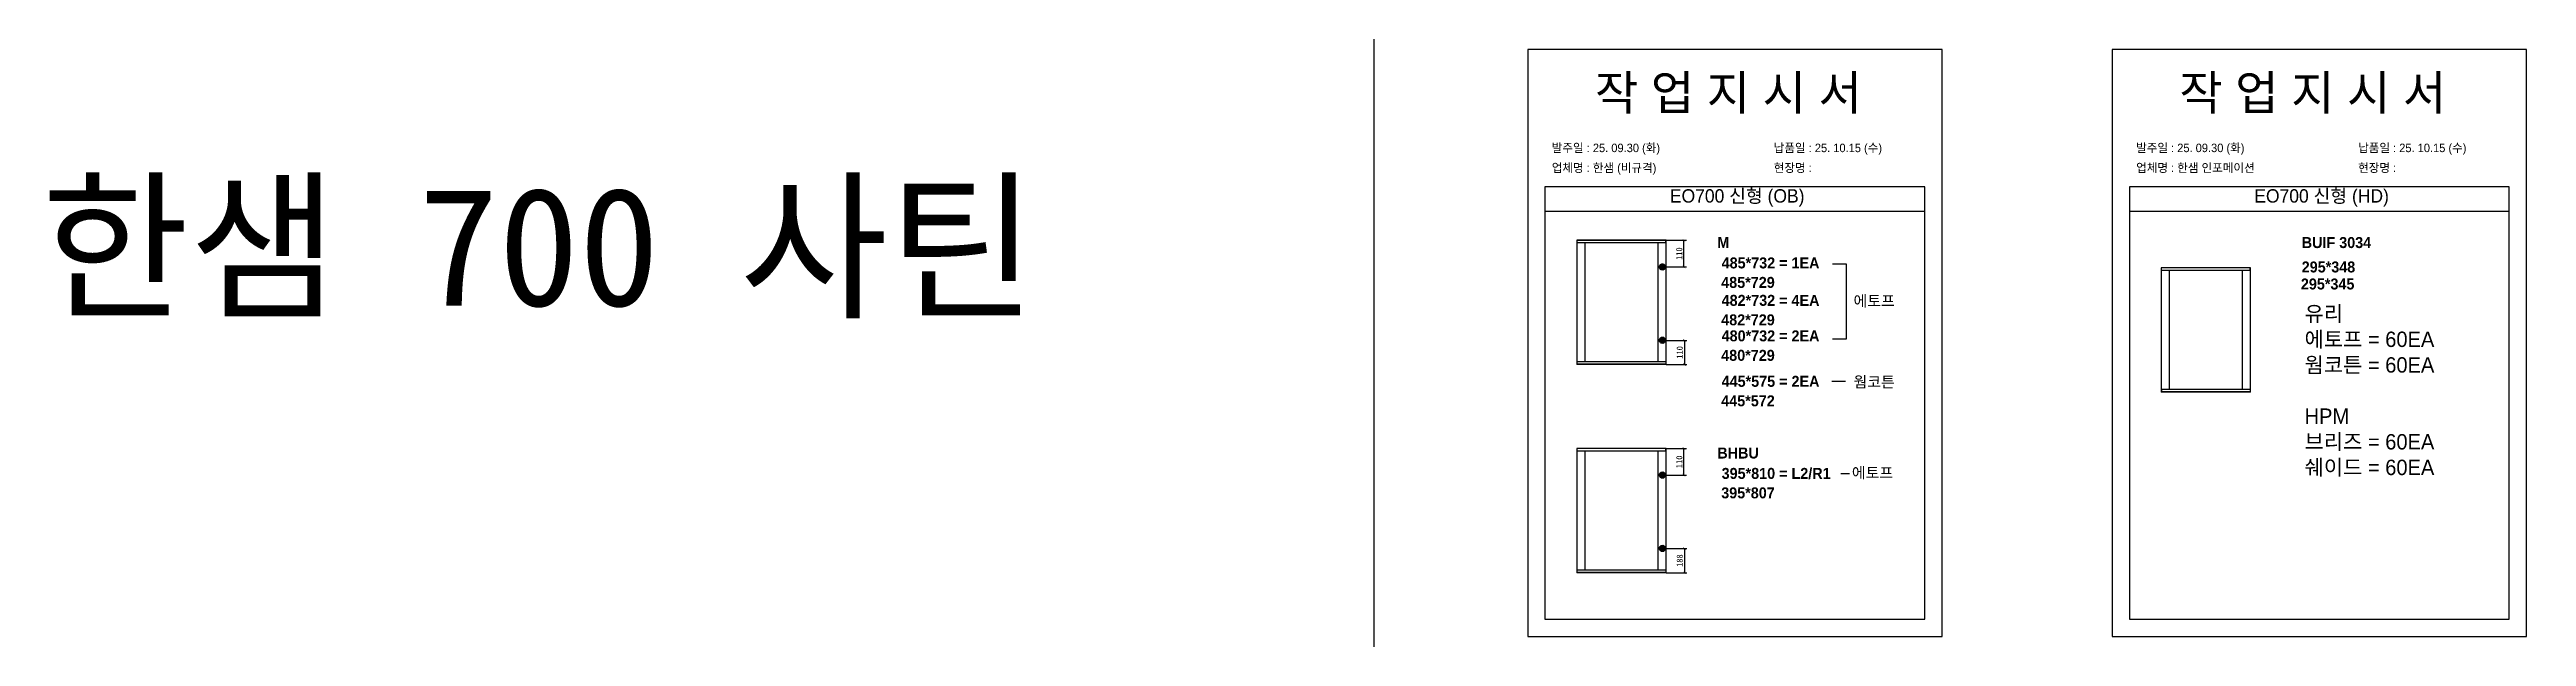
# Model space of a CAD drawing. Header units: millimetres. Extents: x -44117 to 256353, y -2095463 to 65325.
# Drawn here: x 104930 to 114972, y -359614 to -357238 of the extents above; entities that cross this region are included whole.
import ezdxf

# ---------------------------------------------------------------- set-up
doc = ezdxf.new("R2010")
doc.units = ezdxf.units.MM
doc.header["$LTSCALE"] = 10
doc.layers.add('Layer1', color=7, linetype='Continuous', lineweight=70)
doc.styles.add('MtX_Gulim', font='')
doc.styles.get('MtX_Gulim').set_extended_font_data('Gulim', bold=True)
doc.dimstyles.new('ISO-25', dxfattribs={"dimtxt": 2.5, "dimasz": 2.5, "dimexe": 1, "dimexo": 1, "dimtad": 1, "dimtxsty": 'Standard', "dimblk": 'ARCHTICK', "dimcen": 2.5, "dimadec": 0, "dimazin": 0, "dimtfac": 1, "dimtmove": 0, "dimatfit": 3, "dimfxl": 0, "dimarcsym": 0})

msp = doc.modelspace()

# ---------------------------------------------------------------- texts
at = {"linetype": 'Continuous', "style": 'MtX_Gulim'}
for s, height, p in [('M', 44.50828, (111691.35075, -358041.33255)), ('BUIF 3034', 44.508282, (114060.67309, -358041.33255)), ('485*732 = 1EA', 44.508282, (111708.83469, -358123.83146)), ('295*348 ', 44.508282, (114060.67309, -358140.21252)), ('482*732 = 4EA', 44.508282, (111708.83469, -358275.3253)), ('에토프', 44.508282, (112243.51652, -358277.68222)), ('480*732 = 2EA', 44.508282, (111708.83469, -358419.15071)), ('445*575 = 2EA', 44.508282, (111708.83469, -358603.24724)), ('웜코튼', 44.508282, (112243.51652, -358605.739)), ('BHBU', 44.508282, (111691.35075, -358893.49813)), ('395*810 = L2/R1', 44.508282, (111708.83469, -358975.99704)), ('에토프', 44.508282, (112236.79393, -358973.43467))]:
    msp.add_text(s, height=height, dxfattribs=at).set_placement(p)
at = {"color": 242, "linetype": 'Continuous', "true_color": 0xcd2027, "style": 'MtX_Gulim'}
for s, p in [('485*729', (111707.17782, -358202.71271)), ('295*345', (114057.32482, -358209.12485)), ('482*729', (111707.17782, -358354.20654)), ('480*729', (111707.17782, -358498.03196)), ('445*572', (111707.17782, -358682.12849)), ('395*807', (111707.17782, -359054.87828))]:
    msp.add_text(s, height=44.508282, dxfattribs=at).set_placement(p)
at = {"attachment_point": 1}
for s, width, gutter_width, heights, insert, char_height in [('{\\fGulim|b0|i0|c129|p50;작 업 지 시 서}', 3307.3198183, 12.5, [-155.84554], (111195.32089, -357341.95845), 140), ('{\\fGulim|b0|i0|c129|p50;작 업 지 시 서}', 3307.3198183, 12.5, [-155.84554], (113564.64323, -357341.95845), 140), ('{\\fGulim|b0|i0|c129|p50;업체명 : 한샘 (비규격)}', 3307.3198183, 12.5, [36.11279], (111020.11154, -357699.33505), 34.3), ('\\pt11;{\\fGulim|b0|i0|c129|p50;발주일 : 25. 09.30 (화)}', 3307.3198183, 12.5, [34.50412], (111020.11154, -357618.67887), 34.3), ('{\\fGulim|b0|i0|c129|p50;현장명 : }', 3307.3198183, 12.5, [-38.2735], (111920.08952, -357699.33505), 34.3), ('{\\fGulim|b0|i0|c129|p50;납품일 : 25. 10.15 (수)}', 3307.3198183, 12.5, [37.67976], (111920.08952, -357618.67887), 34.3), ('{\\fGulim|b0|i0|c129|p50;업체명 : 한샘 인포메이션}', 3307.3198183, 12.5, [36.11279], (113389.43388, -357699.33505), 34.3), ('\\pt11;{\\fGulim|b0|i0|c129|p50;발주일 : 25. 09.30 (화)}', 3307.3198183, 12.5, [34.50412], (113389.43388, -357618.67887), 34.3), ('{\\fGulim|b0|i0|c129|p50;현장명 : }', 3307.3198183, 12.5, [-38.2735], (114289.41186, -357699.33505), 34.3), ('{\\fGulim|b0|i0|c129|p50;납품일 : 25. 10.15 (수)}', 3307.3198183, 12.5, [37.67976], (114289.41186, -357618.67887), 34.3), ('{\\f굴림|b0|i0|c129|p50;한샘} 700 {\\f굴림|b0|i0|c129|p50;사틴}', 5072.1082947, 2395.6482, [-533.35869], (104895.62473, -357796.06278), 479.1296392), ('{\\fGulim|b0|i0|c129|p50;EO700 신형 (OB)}', 5224.9748335, 19.74777, [57.05176], (111499.06295, -357803.10001), 54.1878762), ('{\\fGulim|b0|i0|c129|p50;EO700 신형 (HD)}', 5224.9748335, 19.74777, [57.05176], (113868.3853, -357803.10001), 54.1878762), ('{\\fGulim|b0|i0|c129|p50;유리\\P에토프 = 60EA\\P웜코튼 = 60EA\\P\\PHPM\\P브리즈 = 60EA\\P쉐이드 = 60EA}', 6000.430853, 22.6786, [728.61872], (114072.15681, -358275.94304), 62.2300804)]:
    msp.add_mtext_dynamic_manual_height_columns(s, width=width, gutter_width=gutter_width, heights=heights, dxfattribs=dict(at, insert=insert, char_height=char_height))

# ---------------------------------------------------------------- blocks, each defined once
blk = doc.blocks.new('_ArchTick')
at = {"color": 0, "linetype": 'ByBlock', "const_width": 0.15}
blk.add_lwpolyline([(-0.5, -0.5), (0.5, 0.5)], dxfattribs=at)
blk = doc.blocks.new('*D3509')
at = {"color": 0, "lineweight": -2}
for p, q in [((111484, -358010), (111566, -358010)), ((111556, -358118), (111556, -358010)), ((111484, -358118), (111566, -358118))]:
    blk.add_line(p, q, dxfattribs=at)
at = {"layer": 'Defpoints', "color": 0}
for p in [(111469, -358010), (111556, -358010), (111469, -358118)]:
    blk.add_point(p, dxfattribs=at)
at = {"color": 0, "lineweight": -2, "xscale": 10, "yscale": 10, "zscale": 10}
for p, rotation in [((111556, -358010), 90), ((111556, -358118), 270)]:
    blk.add_blockref('_ArchTick', p, dxfattribs=dict(at, rotation=rotation))
at = {"color": 0, "insert": (111537, -358064), "char_height": 25, "attachment_point": 5, "rotation": 90}
blk.add_mtext('110', dxfattribs=at)
blk = doc.blocks.new('*D3510')
at = {"color": 0, "lineweight": -2}
for p, q in [((111484, -358415), (111568, -358415)), ((111558, -358415), (111558, -358513)), ((111484, -358513), (111568, -358513))]:
    blk.add_line(p, q, dxfattribs=at)
at = {"layer": 'Defpoints', "color": 0}
for p in [(111469, -358415), (111469, -358513), (111558, -358513)]:
    blk.add_point(p, dxfattribs=at)
at = {"color": 0, "lineweight": -2, "xscale": 10, "yscale": 10, "zscale": 10}
for p, rotation in [((111558, -358415), 90), ((111558, -358513), 270)]:
    blk.add_blockref('_ArchTick', p, dxfattribs=dict(at, rotation=rotation))
at = {"color": 0, "insert": (111539, -358464), "char_height": 25, "attachment_point": 5, "rotation": 90}
blk.add_mtext('110', dxfattribs=at)
blk = doc.blocks.new('*D3512')
at = {"color": 0, "lineweight": -2}
for p, q in [((111484, -358853), (111566, -358853)), ((111556, -358961), (111556, -358853)), ((111484, -358961), (111566, -358961))]:
    blk.add_line(p, q, dxfattribs=at)
at = {"layer": 'Defpoints', "color": 0}
for p in [(111469, -358853), (111556, -358853), (111469, -358961)]:
    blk.add_point(p, dxfattribs=at)
at = {"color": 0, "lineweight": -2, "xscale": 10, "yscale": 10, "zscale": 10}
for p, rotation in [((111556, -358853), 90), ((111556, -358961), 270)]:
    blk.add_blockref('_ArchTick', p, dxfattribs=dict(at, rotation=rotation))
at = {"color": 0, "insert": (111537, -358907), "char_height": 25, "attachment_point": 5, "rotation": 90}
blk.add_mtext('110', dxfattribs=at)
blk = doc.blocks.new('*D3513')
at = {"color": 0, "lineweight": -2}
for p, q in [((111484, -359258), (111568, -359258)), ((111558, -359258), (111558, -359356)), ((111484, -359356), (111568, -359356))]:
    blk.add_line(p, q, dxfattribs=at)
at = {"layer": 'Defpoints', "color": 0}
for p in [(111469, -359258), (111469, -359356), (111558, -359356)]:
    blk.add_point(p, dxfattribs=at)
at = {"color": 0, "lineweight": -2, "xscale": 10, "yscale": 10, "zscale": 10}
for p, rotation in [((111558, -359258), 90), ((111558, -359356), 270)]:
    blk.add_blockref('_ArchTick', p, dxfattribs=dict(at, rotation=rotation))
at = {"color": 0, "insert": (111539, -359307), "char_height": 25, "attachment_point": 5, "rotation": 90}
blk.add_mtext('188', dxfattribs=at)

# ---------------------------------------------------------------- dimensions: what is measured, and where the dimension line sits
for base, p1, p2, text, picture, middle in [((111556.14678, -358009.68573), (111468.50378, -358117.91524), (111468.50378, -358009.68573), '110', '*D3509', (111537.39678, -358063.80048)), ((111557.54856, -358513.04438), (111468.50378, -358414.71227), (111468.50378, -358513.04438), '110', '*D3510', (111538.79856, -358463.87832)), ((111556.14678, -358852.50266), (111468.50378, -358960.73217), (111468.50378, -358852.50266), '110', '*D3512', (111537.39678, -358906.61741)), ((111557.54856, -359355.8613), (111468.50378, -359257.5292), (111468.50378, -359355.8613), '188', '*D3513', (111538.79856, -359306.69525))]:
    dim = msp.add_linear_dim(base=base, p1=p1, p2=p2, angle=90, text=text, dimstyle='ISO-25', override={"dimscale": 10, "dimasz": 1, "dimexo": 1.5, "dimtxsty": 'Standard'})
    dim.commit()
    dim.dimension.update_dxf_attribs({"geometry": picture, "text_midpoint": middle})

# ---------------------------------------------------------------- linework, layer by layer
for p, q in [((112532.51429, -357792.96566), (110992.51429, -357792.96566)), ((114901.83663, -357792.96566), (113361.83663, -357792.96566)), ((112532.51429, -357892.96566), (110992.51429, -357892.96566)), ((114901.83663, -357892.96566), (113361.83663, -357892.96566)), ((111121.74311, -358010.04734), (111121.74311, -358512.68276)), ((111484.14353, -358010.69823), (111121.74311, -358010.69823)), ((111484.14353, -358020.53398), (111121.74311, -358020.53398)), ((111483.78192, -358009.68573), (111122.10471, -358009.68573)), ((111153.92624, -358019.81076), (111153.92624, -358502.19613)), ((111451.59879, -358502.19613), (111451.59879, -358020.53398)), ((111482.33549, -358020.53398), (111482.33549, -358009.68573)), ((111484.14353, -358512.68276), (111484.14353, -358010.04734)), ((113491.06545, -358121.28731), (113491.06545, -358623.92272)), ((113853.46587, -358121.9382), (113491.06545, -358121.9382)), ((113853.46587, -358131.77394), (113491.06545, -358131.77394)), ((113853.10426, -358120.9257), (113491.42706, -358120.9257)), ((113523.24858, -358131.05073), (113523.24858, -358613.4361)), ((113820.92113, -358613.4361), (113820.92113, -358131.77394)), ((113851.65783, -358131.77394), (113851.65783, -358120.9257)), ((113853.46587, -358623.92272), (113853.46587, -358121.28731)), ((111484.14353, -358502.19613), (111121.74311, -358502.19613)), ((111123.55115, -358513.04438), (111123.55115, -358502.19613)), ((111482.33549, -358502.19613), (111482.33549, -358513.04438)), ((111484.14353, -358512.03187), (111121.74311, -358512.03187)), ((111483.78192, -358513.04438), (111122.10471, -358513.04438)), ((112155.89775, -358580.15954), (112210.95592, -358580.15954)), ((113853.46587, -358613.4361), (113491.06545, -358613.4361)), ((113853.46587, -358623.27184), (113491.06545, -358623.27184)), ((113853.10426, -358624.28434), (113491.42706, -358624.28434)), ((113492.87349, -358624.28434), (113492.87349, -358613.4361)), ((113851.65783, -358613.4361), (113851.65783, -358624.28434)), ((111121.74311, -358852.86426), (111121.74311, -359355.49968)), ((111484.14353, -358853.51516), (111121.74311, -358853.51516)), ((111484.14353, -358863.3509), (111121.74311, -358863.3509)), ((111483.78192, -358852.50266), (111122.10471, -358852.50266)), ((111153.92624, -358862.62769), (111153.92624, -359345.01306)), ((111451.59879, -359345.01306), (111451.59879, -358863.3509)), ((111482.33549, -358863.3509), (111482.33549, -358852.50266)), ((111484.14353, -359355.49968), (111484.14353, -358852.86426)), ((112191.84849, -358954.80452), (112227.80484, -358954.80452)), ((111484.14353, -359345.01306), (111121.74311, -359345.01306)), ((111484.14353, -359354.8488), (111121.74311, -359354.8488)), ((111483.78192, -359355.8613), (111122.10471, -359355.8613)), ((111123.55115, -359355.8613), (111123.55115, -359345.01306)), ((111482.33549, -359345.01306), (111482.33549, -359355.8613))]:
    msp.add_line(p, q)
at = {"color": 1}
for p in [(110300.49669, 21924.9366), (110300.49669, 14161.07811), (110300.49669, 18584.38997), (110300.49669, 10820.53148), (110300.49669, 18627.87121), (110300.49669, 10864.01272), (110300.49669, 15287.32457), (110300.49669, 7523.46608), (110300.49669, 3746.75115), (110300.49669, 21924.9366), (110300.49669, 14161.07811), (110300.49669, 18584.38997), (110300.49669, 10820.53148), (110300.49669, 18627.87121), (110300.49669, 10864.01272), (110300.49669, 15287.32457), (110300.49669, 7523.46608), (110300.49669, 3746.75115), (110300.49669, 21924.9366), (110300.49669, 14161.07811), (110300.49669, 18584.38997), (110300.49669, 10820.53148), (110300.49669, 18627.87121), (110300.49669, 10864.01272), (110300.49669, 15287.32457), (110300.49669, 7523.46608), (110300.49669, 3746.75115), (110300.49669, 21924.9366), (110300.49669, 14161.07811), (110300.49669, 18584.38997), (110300.49669, 10820.53148), (110300.49669, 18627.87121), (110300.49669, 10864.01272), (110300.49669, 15287.32457), (110300.49669, 7523.46608), (110300.49669, 3746.75115), (110300.49669, 21924.9366), (110300.49669, 14161.07811), (110300.49669, 18584.38997), (110300.49669, 10820.53148), (110300.49669, 18627.87121), (110300.49669, 10864.01272), (110300.49669, 15287.32457), (110300.49669, 7523.46608), (110300.49669, 3746.75115), (110300.49669, 21924.9366), (110300.49669, 14161.07811), (110300.49669, 18584.38997), (110300.49669, 10820.53148), (110300.49669, 18627.87121), (110300.49669, 10864.01272), (110300.49669, 15287.32457), (110300.49669, 7523.46608), (110300.49669, 3746.75115), (110300.49669, 21924.9366), (110300.49669, 14161.07811), (110300.49669, 18584.38997), (110300.49669, 10820.53148), (110300.49669, 18627.87121), (110300.49669, 10864.01272), (110300.49669, 15287.32457), (110300.49669, 7523.46608), (110300.49669, 3746.75115), (110300.49669, 21924.9366), (110300.49669, 14161.07811), (110300.49669, 18584.38997), (110300.49669, 10820.53148), (110300.49669, 18627.87121), (110300.49669, 10864.01272), (110300.49669, 15287.32457), (110300.49669, 7523.46608), (110300.49669, 3746.75115), (110300.49669, 21924.9366), (110300.49669, 14161.07811), (110300.49669, 18584.38997), (110300.49669, 10820.53148), (110300.49669, 18627.87121), (110300.49669, 10864.01272), (110300.49669, 15287.32457), (110300.49669, 7523.46608), (110300.49669, 3746.75115), (110300.49669, 21924.9366), (110300.49669, 14161.07811), (110300.49669, 18584.38997), (110300.49669, 10820.53148), (110300.49669, 18627.87121), (110300.49669, 10864.01272), (110300.49669, 15287.32457), (110300.49669, 7523.46608), (110300.49669, 3746.75115), (110300.49669, 12702.87182), (110300.49669, 4939.01333), (110300.49669, 9362.32519), (110300.49669, 1598.4667), (110300.49669, 9405.80642), (110300.49669, 1641.94794), (110300.49669, 6065.25979), (110300.49669, -1698.5987), (110300.49669, -5475.31363), (110300.49669, 12702.87182), (110300.49669, 4939.01333), (110300.49669, 9362.32519), (110300.49669, 1598.4667), (110300.49669, 9405.80642), (110300.49669, 1641.94794), (110300.49669, 6065.25979), (110300.49669, -1698.5987), (110300.49669, -5475.31363), (110300.49669, 12702.87182), (110300.49669, 4939.01333), (110300.49669, 9362.32519), (110300.49669, 1598.4667), (110300.49669, 9405.80642), (110300.49669, 1641.94794), (110300.49669, 6065.25979), (110300.49669, -1698.5987), (110300.49669, -5475.31363), (110300.49669, 12702.87182), (110300.49669, 4939.01333), (110300.49669, 9362.32519), (110300.49669, 1598.4667), (110300.49669, 9405.80642), (110300.49669, 1641.94794), (110300.49669, 6065.25979), (110300.49669, -1698.5987), (110300.49669, -5475.31363), (110300.49669, 12702.87182), (110300.49669, 4939.01333), (110300.49669, 9362.32519), (110300.49669, 1598.4667), (110300.49669, 9405.80642), (110300.49669, 1641.94794), (110300.49669, 6065.25979), (110300.49669, -1698.5987), (110300.49669, -5475.31363)]:
    msp.add_xline(p, (0, 1), dxfattribs=at)
for points in [[(110922.51429, -359613.79594), (112602.51429, -359613.79594), (112602.51429, -357237.79594), (110922.51429, -357237.79594)], [(113291.83663, -359613.79594), (114971.83663, -359613.79594), (114971.83663, -357237.79594), (113291.83663, -357237.79594)]]:
    msp.add_lwpolyline(points, close=True)
for points in [[(110992.51429, -357792.96566), (110992.51429, -359543.79594), (112532.51429, -359543.79594), (112532.51429, -357792.96566)], [(113361.83663, -357792.96566), (113361.83663, -359543.79594), (114901.83663, -359543.79594), (114901.83663, -357792.96566)], [(112158.00457, -358105.14241), (112213.06274, -358105.14241), (112213.06274, -358410.77141), (112158.00457, -358410.77141)]]:
    msp.add_lwpolyline(points)
for centre, start, end in [((111483.78192, -358010.04734), 0, 90), ((113853.10426, -358121.28731), 0, 90), ((111122.10471, -358512.68277), 180, 270), ((111483.78192, -358512.68277), 270, 0), ((113491.42706, -358623.92274), 180, 270), ((113853.10426, -358623.92274), 270, 0), ((111483.78192, -358852.86426), 0, 90), ((111122.10471, -359355.49969), 180, 270), ((111483.78192, -359355.49969), 270, 0)]:
    msp.add_arc(centre, 0.36161, start, end)
at = {"layer": 'Layer1'}
for p, q in [((111468.50378, -358104.58776), (111468.50378, -358131.24272)), ((111468.50378, -358428.03975), (111468.50378, -358401.38479)), ((111468.50378, -358947.40468), (111468.50378, -358974.05965)), ((111468.50378, -359270.85668), (111468.50378, -359244.20171))]:
    msp.add_line(p, q, dxfattribs=at)
for points in [[(111481.83126, -358117.91524), (111455.17629, -358117.91524)], [(111481.83126, -358414.71227), (111455.17629, -358414.71227)], [(111481.83126, -358960.73217), (111455.17629, -358960.73217)], [(111481.83126, -359257.5292), (111455.17629, -359257.5292)]]:
    msp.add_lwpolyline(points, close=True, dxfattribs=at)
for centre in [(111468.50378, -358117.91524), (111468.50378, -358414.71227), (111468.50378, -358960.73217), (111468.50378, -359257.5292)]:
    msp.add_circle(centre, 8.88499, dxfattribs=at)

msp.set_redraw_order([(e.dxf.handle, doc.entitydb.next_handle()) for e in msp.query("TEXT MTEXT ATTDEF DIMENSION ARC_DIMENSION")])  # texts and dimensions are drawn at this point

doc.saveas('drawing.dxf')
